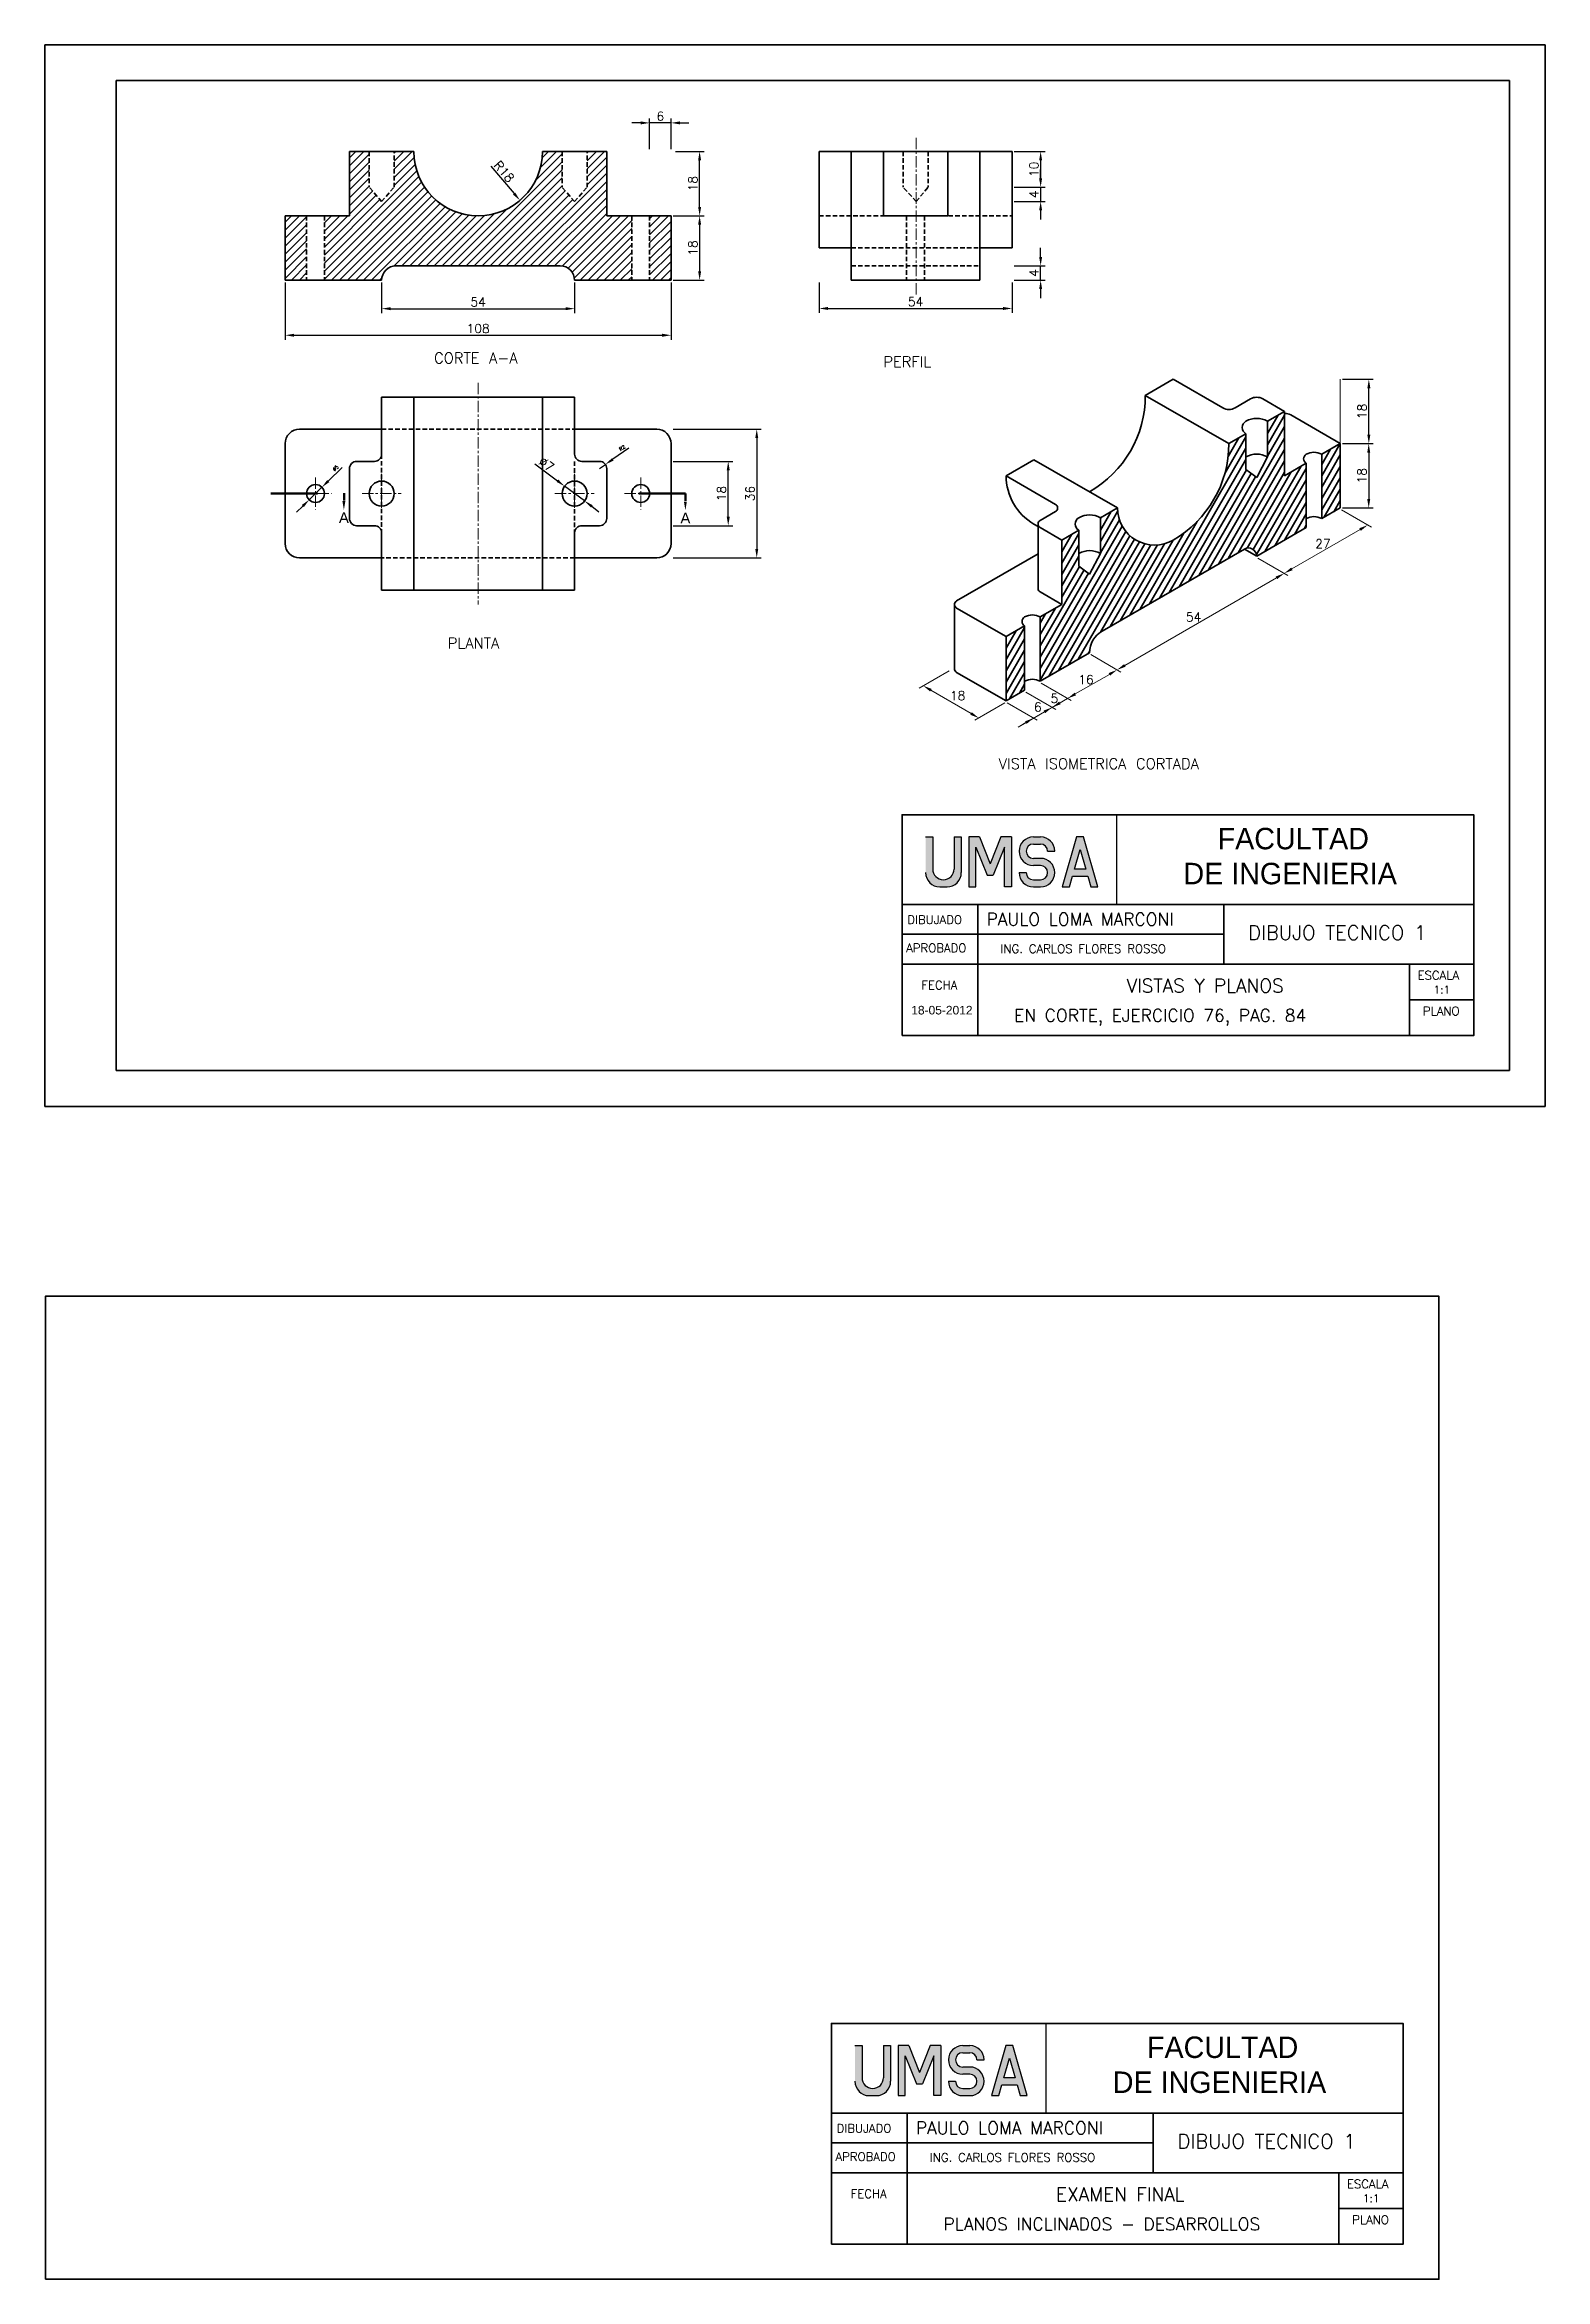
# Model space of a CAD drawing. Header units: millimetres. Extents: x -610 to 6844, y -355 to 774.
# Drawn here: x 3026 to 3446, y -324 to 301 of the extents above; entities that cross this region are included whole.
import ezdxf

# ---------------------------------------------------------------- set-up
doc = ezdxf.new("R2010")
doc.units = ezdxf.units.MM
doc.header["$LTSCALE"] = 0.1
doc.linetypes.add('CENTER', pattern=[50.8, 31.75, -6.35, 6.35, -6.35])
doc.linetypes.add('DASHED', pattern=[19.05, 12.7, -6.35])
for name, color, linetype, lineweight in [('A2', 2, 'Continuous', 30), ('COTAS', 2, 'Continuous', 9), ('COTAS @ 1', 2, 'Continuous', 9), ('EJES', 1, 'CENTER', 20), ('L2', 4, 'Continuous', 35), ('L3', 210, 'Continuous', 50), ('MARGEN', 5, 'Continuous', 35), ('SEG', 3, 'DASHED', 35), ('T1', 2, 'Continuous', 25), ('TEXT1', 2, 'Continuous', 20), ('TEXT2', 4, 'Continuous', 30)]:
    doc.layers.add(name, color=color, linetype=linetype, lineweight=lineweight)
doc.styles.add('ARIA', font='ARIALUNI.TTF')
doc.styles.add('SIMPLEX', font='simplex.shx')
doc.styles.get("Standard").update_dxf_attribs({"font": 'txt.shx', "height": 1})
doc.styles.add('TEXTO GRUESO', font='ARLRDBD.TTF')
doc.dimstyles.new('Anotativo', dxfattribs={"dimscale": 0, "dimtxt": 2.5, "dimasz": 2.5, "dimexe": 1.25, "dimexo": 0.625, "dimtad": 1, "dimtxsty": 'Standard', "dimcen": 2.5, "dimadec": 0, "dimazin": 0, "dimtfac": 1, "dimtmove": 0, "dimatfit": 3, "dimfxl": 0, "dimarcsym": 0})

msp = doc.modelspace()

# ---------------------------------------------------------------- texts
at = {"layer": 'A2', "style": 'SIMPLEX'}
for s, height, p in [('VISTAS Y PLANOS', 3.8, (3328.735, 35.519)), ('EN CORTE, EJERCICIO 76, PAG. 84', 3.5, (3297.259, 27.345)), ('EXAMEN FINAL', 3.8, (3308.958, -302.602)), ('PLANOS INCLINADOS - DESARROLLOS', 3.5, (3277.482, -310.776))]:
    msp.add_text(s, height=height, dxfattribs=at).set_placement(p)
at = {"layer": 'COTAS', "char_height": 2.5, "attachment_point": 5}
for s, insert in [('27', (3383.66, 161.03)), ('54', (3347.471, 140.548)), ('18', (3281.444, 118.545)), ('5', (3308.526, 117.769)), ('16', (3317.373, 123.025)), ('6', (3303.884, 115.362))]:
    msp.add_mtext(s, dxfattribs=dict(at, insert=insert))
at = {"layer": 'L2', "linetype": 'ByBlock', "char_height": 3, "attachment_point": 1}
for s, insert, width in [('CORTE A-A', (3134.911, 214.488), 29.1388), ('PERFIL', (3260.67, 213.444), 51.08286), ('PLANTA', (3138.759, 134.716), 51.08286), ('VISTA ISOMETRICA CORTADA', (3292.966, 100.988), 72.6072)]:
    msp.add_mtext(s, dxfattribs=dict(at, insert=insert, width=width))
at = {"layer": 'L2', "insert": (3268.467, 31.753), "char_height": 2.4, "width": 11.65285, "attachment_point": 1, "style": 'ARIA'}
msp.add_mtext('18-05-2012', dxfattribs=at)
at = {"layer": 'L3', "style": 'ARIA'}
for p in [(3108.275, 166.827), (3203.851, 166.723)]:
    msp.add_text('A', height=3, dxfattribs=at).set_placement(p)
at = {"layer": 'T1', "char_height": 3.5, "attachment_point": 1, "style": 'SIMPLEX'}
for insert in [(3287.131, 57.75), (3267.354, -280.371)]:
    msp.add_mtext_dynamic_manual_height_columns(' PAULO LOMA MARCONI', width=68.80213, gutter_width=17.5, heights=[0], dxfattribs=dict(at, insert=insert))
at = {"layer": 'TEXT1', "style": 'SIMPLEX'}
for s, height, p in [('DIBUJADO', 2.4, (3267.348, 54.667)), ('APROBADO', 2.4, (3267.034, 46.759)), ('ING. CARLOS FLORES ROSSO', 2.4, (3293.441, 46.534)), ('FECHA', 2.4, (3271.274, 36.37)), ('ESCALA', 2.4, (3410.163, 39.115)), ('PLANO', 2.4, (3411.636, 29.103)), ('1:1', 2.2, (3414.603, 35.197)), ('DIBUJADO', 2.4, (3247.571, -283.453)), ('APROBADO', 2.4, (3247.257, -291.362)), ('ING. CARLOS FLORES ROSSO', 2.4, (3273.664, -291.587)), ('FECHA', 2.4, (3251.497, -301.751)), ('ESCALA', 2.4, (3390.386, -299.006)), ('1:1', 2.2, (3394.826, -302.924)), ('PLANO', 2.4, (3391.859, -309.017))]:
    msp.add_text(s, height=height, dxfattribs=at).set_placement(p)
at = {"layer": 'TEXT2'}
for s, height, style, p in [('FACULTAD', 6, 'TEXTO GRUESO', (3354.215, 75.556)), ('DE INGENIERIA', 6, 'TEXTO GRUESO', (3344.645, 65.774)), ('DIBUJO TECNICO 1', 4, 'SIMPLEX', (3362.745, 50.255)), ('FACULTAD', 6, 'TEXTO GRUESO', (3334.438, -262.565)), ('DE INGENIERIA', 6, 'TEXTO GRUESO', (3324.868, -272.347)), ('DIBUJO TECNICO 1', 4, 'SIMPLEX', (3342.968, -287.866))]:
    msp.add_text(s, height=height, dxfattribs=dict(at, style=style)).set_placement(p)

# ---------------------------------------------------------------- blocks, each defined once
blk = doc.blocks.new('*D21')
at = {"layer": 'COTAS', "color": 0, "lineweight": -2, "transparency": 16777216}
for p, q in [((3120.24, 234.14), (3120.24, 225.54)), ((3174.24, 234.14), (3174.24, 225.54)), ((3122.74, 226.79), (3171.74, 226.79))]:
    blk.add_line(p, q, dxfattribs=at)
at = {"layer": 'COTAS', "color": 0, "transparency": 16777216}
for points in [[(3122.74, 227.21), (3122.74, 226.37), (3120.24, 226.79)], [(3171.74, 227.21), (3171.74, 226.37), (3174.24, 226.79)]]:
    blk.add_solid(points, dxfattribs=at)
at = {"layer": 'Defpoints', "color": 0, "transparency": 16777216}
for p in [(3120.24, 234.77), (3174.24, 234.77), (3174.24, 226.79)]:
    blk.add_point(p, dxfattribs=at)
at = {"layer": 'COTAS', "color": 0, "transparency": 16777216, "insert": (3147.24, 228.67), "char_height": 2.5, "attachment_point": 5}
blk.add_mtext('54', dxfattribs=at)
blk = doc.blocks.new('*D22')
at = {"layer": 'COTAS', "color": 0, "lineweight": -2, "transparency": 16777216}
for p, q in [((3093.24, 234.14), (3093.24, 218.11)), ((3201.24, 234.14), (3201.24, 218.11)), ((3095.74, 219.36), (3198.74, 219.36))]:
    blk.add_line(p, q, dxfattribs=at)
at = {"layer": 'COTAS', "color": 0, "transparency": 16777216}
for points in [[(3095.74, 219.78), (3095.74, 218.94), (3093.24, 219.36)], [(3198.74, 219.78), (3198.74, 218.94), (3201.24, 219.36)]]:
    blk.add_solid(points, dxfattribs=at)
at = {"layer": 'Defpoints', "color": 0, "transparency": 16777216}
for p in [(3093.24, 234.77), (3201.24, 234.77), (3201.24, 219.36)]:
    blk.add_point(p, dxfattribs=at)
at = {"layer": 'COTAS', "color": 0, "transparency": 16777216, "insert": (3147.24, 221.24), "char_height": 2.5, "attachment_point": 5}
blk.add_mtext('108', dxfattribs=at)
blk = doc.blocks.new('*D23')
at = {"layer": 'COTAS', "color": 0, "lineweight": -2, "transparency": 16777216}
for p, q in [((3201.86, 252.77), (3210.48, 252.77)), ((3209.23, 250.27), (3209.23, 237.27)), ((3201.86, 234.77), (3210.48, 234.77))]:
    blk.add_line(p, q, dxfattribs=at)
at = {"layer": 'COTAS', "color": 0, "transparency": 16777216}
for points in [[(3208.81, 250.27), (3209.65, 250.27), (3209.23, 252.77)], [(3208.81, 237.27), (3209.65, 237.27), (3209.23, 234.77)]]:
    blk.add_solid(points, dxfattribs=at)
at = {"layer": 'Defpoints', "color": 0, "transparency": 16777216}
for p in [(3201.24, 252.77), (3201.24, 234.77), (3209.23, 234.77)]:
    blk.add_point(p, dxfattribs=at)
at = {"layer": 'COTAS', "color": 0, "transparency": 16777216, "insert": (3207.35, 243.77), "char_height": 2.5, "attachment_point": 5, "rotation": 90}
blk.add_mtext('18', dxfattribs=at)
blk = doc.blocks.new('*D24')
at = {"layer": 'COTAS', "color": 0, "lineweight": -2, "transparency": 16777216}
for p, q in [((3202.49, 270.77), (3210.48, 270.77)), ((3209.23, 255.27), (3209.23, 268.27)), ((3201.86, 252.77), (3210.48, 252.77))]:
    blk.add_line(p, q, dxfattribs=at)
at = {"layer": 'COTAS', "color": 0, "transparency": 16777216}
for points in [[(3208.81, 268.27), (3209.65, 268.27), (3209.23, 270.77)], [(3208.81, 255.27), (3209.65, 255.27), (3209.23, 252.77)]]:
    blk.add_solid(points, dxfattribs=at)
at = {"layer": 'Defpoints', "color": 0, "transparency": 16777216}
for p in [(3201.86, 270.77), (3209.23, 270.77), (3201.24, 252.77)]:
    blk.add_point(p, dxfattribs=at)
at = {"layer": 'COTAS', "color": 0, "transparency": 16777216, "insert": (3207.35, 261.77), "char_height": 2.5, "attachment_point": 5, "rotation": 90}
blk.add_mtext('18', dxfattribs=at)
blk = doc.blocks.new('*D25')
at = {"layer": 'COTAS', "color": 0, "lineweight": -2, "transparency": 16777216}
for p, q in [((3163.07, 183.38), (3169.42, 178.66)), ((3177.05, 172.99), (3171.43, 177.16)), ((3179.05, 171.5), (3181.06, 170))]:
    blk.add_line(p, q, dxfattribs=at)
at = {"layer": 'COTAS', "color": 0, "transparency": 16777216}
for points in [[(3169.67, 178.99), (3169.18, 178.32), (3171.43, 177.16)], [(3179.3, 171.83), (3178.8, 171.16), (3177.05, 172.99)]]:
    blk.add_solid(points, dxfattribs=at)
at = {"layer": 'Defpoints', "color": 0, "transparency": 16777216}
for p in [(3171.43, 177.16), (3177.05, 172.99)]:
    blk.add_point(p, dxfattribs=at)
at = {"layer": 'COTAS', "color": 0, "transparency": 16777216, "insert": (3166.36, 183.27), "char_height": 2.5, "attachment_point": 5, "rotation": 323.36392}
blk.add_mtext('∅7', dxfattribs=at)
blk = doc.blocks.new('*D63')
at = {"layer": 'COTAS', "color": 0, "lineweight": -2, "transparency": 16777216}
for p, q in [((3109.17, 182.37), (3105.31, 178.58)), ((3099.95, 173.32), (3103.52, 176.83)), ((3098.17, 171.57), (3096.39, 169.82))]:
    blk.add_line(p, q, dxfattribs=at)
at = {"layer": 'COTAS', "color": 0, "transparency": 16777216}
for points in [[(3105.01, 178.88), (3105.6, 178.28), (3103.52, 176.83)], [(3097.88, 171.87), (3098.46, 171.28), (3099.95, 173.32)]]:
    blk.add_solid(points, dxfattribs=at)
at = {"layer": 'Defpoints', "color": 0, "transparency": 16777216}
for p in [(3103.52, 176.83), (3099.95, 173.32)]:
    blk.add_point(p, dxfattribs=at)
at = {"layer": 'COTAS', "color": 0, "transparency": 16777216, "insert": (3107.34, 182.16), "char_height": 1, "attachment_point": 5, "rotation": 44.47431}
blk.add_mtext('∅5', dxfattribs=at)
blk = doc.blocks.new('*D26')
at = {"layer": 'COTAS', "color": 0, "lineweight": -2, "transparency": 16777216}
for p, q in [((3201.86, 184.08), (3218.49, 184.08)), ((3217.24, 168.58), (3217.24, 181.58)), ((3201.86, 166.08), (3218.49, 166.08))]:
    blk.add_line(p, q, dxfattribs=at)
at = {"layer": 'COTAS', "color": 0, "transparency": 16777216}
for points in [[(3216.82, 181.58), (3217.66, 181.58), (3217.24, 184.08)], [(3216.82, 168.58), (3217.66, 168.58), (3217.24, 166.08)]]:
    blk.add_solid(points, dxfattribs=at)
at = {"layer": 'Defpoints', "color": 0, "transparency": 16777216}
for p in [(3201.24, 184.08), (3217.24, 184.08), (3201.24, 166.08)]:
    blk.add_point(p, dxfattribs=at)
at = {"layer": 'COTAS', "color": 0, "transparency": 16777216, "insert": (3215.36, 175.08), "char_height": 2.5, "attachment_point": 5, "rotation": 90}
blk.add_mtext('18', dxfattribs=at)
blk = doc.blocks.new('*D27')
at = {"layer": 'COTAS', "color": 0, "lineweight": -2, "transparency": 16777216}
blk.add_line((3150.79, 266.62), (3157.31, 258.99), dxfattribs=at)
at = {"layer": 'COTAS', "color": 0, "transparency": 16777216}
blk.add_solid([(3157.63, 259.26), (3157, 258.72), (3158.94, 257.09)], dxfattribs=at)
at = {"layer": 'Defpoints', "color": 0, "transparency": 16777216}
for p in [(3147.24, 270.77), (3158.94, 257.09)]:
    blk.add_point(p, dxfattribs=at)
at = {"layer": 'COTAS', "color": 0, "transparency": 16777216, "insert": (3154.51, 265.15), "char_height": 2.5, "attachment_point": 5, "rotation": 310.54372}
blk.add_mtext('R18', dxfattribs=at)
blk = doc.blocks.new('*D28')
at = {"layer": 'COTAS', "color": 0, "lineweight": -2, "transparency": 16777216}
for p, q in [((3297.3, 238.77), (3305.92, 238.77)), ((3304.67, 241.27), (3304.67, 243.77)), ((3304.67, 234.77), (3304.67, 238.77)), ((3297.3, 234.77), (3305.92, 234.77)), ((3304.67, 232.27), (3304.67, 229.77))]:
    blk.add_line(p, q, dxfattribs=at)
at = {"layer": 'COTAS', "color": 0, "transparency": 16777216}
for points in [[(3304.25, 241.27), (3305.09, 241.27), (3304.67, 238.77)], [(3304.25, 232.27), (3305.09, 232.27), (3304.67, 234.77)]]:
    blk.add_solid(points, dxfattribs=at)
at = {"layer": 'Defpoints', "color": 0, "transparency": 16777216}
for p in [(3296.67, 238.77), (3304.67, 238.77), (3296.67, 234.77)]:
    blk.add_point(p, dxfattribs=at)
at = {"layer": 'COTAS', "color": 0, "transparency": 16777216, "insert": (3302.79, 236.77), "char_height": 2.5, "attachment_point": 5, "rotation": 90}
blk.add_mtext('4', dxfattribs=at)
blk = doc.blocks.new('*D29')
at = {"layer": 'COTAS', "color": 0, "lineweight": -2, "transparency": 16777216}
for p, q in [((3201.86, 193.08), (3226.47, 193.08)), ((3225.22, 190.58), (3225.22, 159.58)), ((3201.86, 157.08), (3226.47, 157.08))]:
    blk.add_line(p, q, dxfattribs=at)
at = {"layer": 'COTAS', "color": 0, "transparency": 16777216}
for points in [[(3224.81, 190.58), (3225.64, 190.58), (3225.22, 193.08)], [(3224.81, 159.58), (3225.64, 159.58), (3225.22, 157.08)]]:
    blk.add_solid(points, dxfattribs=at)
at = {"layer": 'Defpoints', "color": 0, "transparency": 16777216}
for p in [(3201.24, 193.08), (3201.24, 157.08), (3225.22, 157.08)]:
    blk.add_point(p, dxfattribs=at)
at = {"layer": 'COTAS', "color": 0, "transparency": 16777216, "insert": (3223.35, 175.08), "char_height": 2.5, "attachment_point": 5, "rotation": 90}
blk.add_mtext('36', dxfattribs=at)
blk = doc.blocks.new('*D30')
at = {"layer": 'COTAS', "color": 0, "lineweight": -2, "transparency": 16777216}
for p, q in [((3242.67, 234.14), (3242.67, 225.6)), ((3296.67, 234.14), (3296.67, 225.6)), ((3245.17, 226.85), (3294.17, 226.85))]:
    blk.add_line(p, q, dxfattribs=at)
at = {"layer": 'COTAS', "color": 0, "transparency": 16777216}
for points in [[(3245.17, 227.27), (3245.17, 226.43), (3242.67, 226.85)], [(3294.17, 227.27), (3294.17, 226.43), (3296.67, 226.85)]]:
    blk.add_solid(points, dxfattribs=at)
at = {"layer": 'Defpoints', "color": 0, "transparency": 16777216}
for p in [(3242.67, 234.77), (3296.67, 234.77), (3296.67, 226.85)]:
    blk.add_point(p, dxfattribs=at)
at = {"layer": 'COTAS', "color": 0, "transparency": 16777216, "insert": (3269.67, 228.73), "char_height": 2.5, "attachment_point": 5}
blk.add_mtext('54', dxfattribs=at)
blk = doc.blocks.new('*D31')
at = {"layer": 'COTAS', "color": 0, "lineweight": -2, "transparency": 16777216}
for p, q in [((3297.3, 270.77), (3305.92, 270.77)), ((3304.67, 268.27), (3304.67, 263.27)), ((3297.3, 260.77), (3305.92, 260.77))]:
    blk.add_line(p, q, dxfattribs=at)
at = {"layer": 'COTAS', "color": 0, "transparency": 16777216}
for points in [[(3304.26, 268.27), (3305.09, 268.27), (3304.67, 270.77)], [(3304.26, 263.27), (3305.09, 263.27), (3304.67, 260.77)]]:
    blk.add_solid(points, dxfattribs=at)
at = {"layer": 'Defpoints', "color": 0, "transparency": 16777216}
for p in [(3296.67, 270.77), (3296.67, 260.77), (3304.67, 260.77)]:
    blk.add_point(p, dxfattribs=at)
at = {"layer": 'COTAS', "color": 0, "transparency": 16777216, "insert": (3302.8, 265.77), "char_height": 2.5, "attachment_point": 5, "rotation": 90}
blk.add_mtext('10', dxfattribs=at)
blk = doc.blocks.new('*D32')
at = {"layer": 'COTAS', "color": 0, "lineweight": -2, "transparency": 16777216}
for p, q in [((3304.67, 263.27), (3304.67, 265.77)), ((3297.3, 260.77), (3305.92, 260.77)), ((3297.3, 256.77), (3305.92, 256.77)), ((3304.67, 260.77), (3304.67, 256.77)), ((3304.67, 254.27), (3304.67, 251.77))]:
    blk.add_line(p, q, dxfattribs=at)
at = {"layer": 'COTAS', "color": 0, "transparency": 16777216}
for points in [[(3304.25, 263.27), (3305.09, 263.27), (3304.67, 260.77)], [(3304.25, 254.27), (3305.09, 254.27), (3304.67, 256.77)]]:
    blk.add_solid(points, dxfattribs=at)
at = {"layer": 'Defpoints', "color": 0, "transparency": 16777216}
for p in [(3296.67, 260.77), (3296.67, 256.77), (3304.67, 256.77)]:
    blk.add_point(p, dxfattribs=at)
at = {"layer": 'COTAS', "color": 0, "transparency": 16777216, "insert": (3302.8, 258.77), "char_height": 2.5, "attachment_point": 5, "rotation": 90}
blk.add_mtext('4', dxfattribs=at)
blk = doc.blocks.new('*D33')
at = {"layer": 'COTAS', "color": 0, "lineweight": -2, "transparency": 16777216}
for p, q in [((3192.74, 278.76), (3190.24, 278.76)), ((3195.24, 271.39), (3195.24, 280.01)), ((3201.24, 278.76), (3195.24, 278.76)), ((3201.24, 271.39), (3201.24, 280.01)), ((3203.74, 278.76), (3206.24, 278.76))]:
    blk.add_line(p, q, dxfattribs=at)
at = {"layer": 'COTAS', "color": 0, "transparency": 16777216}
for points in [[(3192.74, 279.18), (3192.74, 278.35), (3195.24, 278.76)], [(3203.74, 279.18), (3203.74, 278.35), (3201.24, 278.76)]]:
    blk.add_solid(points, dxfattribs=at)
at = {"layer": 'Defpoints', "color": 0, "transparency": 16777216}
for p in [(3195.24, 278.76), (3195.24, 270.77), (3201.24, 270.77)]:
    blk.add_point(p, dxfattribs=at)
at = {"layer": 'COTAS', "color": 0, "transparency": 16777216, "insert": (3198.24, 280.64), "char_height": 2.5, "attachment_point": 5}
blk.add_mtext('6', dxfattribs=at)
blk = doc.blocks.new('*D77')
at = {"layer": 'COTAS', "color": 0, "lineweight": -2, "transparency": 16777216}
for p, q in [((3189.38, 187.74), (3184.93, 184.65)), ((3181.24, 182.08), (3182.88, 183.22))]:
    blk.add_line(p, q, dxfattribs=at)
at = {"layer": 'COTAS', "color": 0, "transparency": 16777216}
blk.add_solid([(3184.69, 184.99), (3185.17, 184.31), (3182.88, 183.22)], dxfattribs=at)
at = {"layer": 'Defpoints', "color": 0, "transparency": 16777216}
for p in [(3181.24, 182.08), (3182.88, 183.22)]:
    blk.add_point(p, dxfattribs=at)
at = {"layer": 'COTAS', "color": 0, "transparency": 16777216, "insert": (3187.54, 187.83), "char_height": 1, "attachment_point": 5, "rotation": 34.85294}
blk.add_mtext('R2', dxfattribs=at)
blk = doc.blocks.new('*D34')
at = {"layer": 'COTAS', "color": 0, "lineweight": -2, "transparency": 16777216}
for p, q in [((3389.16, 189.05), (3397.75, 189.05)), ((3396.5, 186.55), (3396.5, 173.55)), ((3389.16, 171.05), (3397.75, 171.05))]:
    blk.add_line(p, q, dxfattribs=at)
at = {"layer": 'COTAS', "color": 0, "transparency": 16777216}
for points in [[(3396.08, 186.55), (3396.91, 186.55), (3396.5, 189.05)], [(3396.08, 173.55), (3396.91, 173.55), (3396.5, 171.05)]]:
    blk.add_solid(points, dxfattribs=at)
at = {"layer": 'Defpoints', "color": 0, "transparency": 16777216}
for p in [(3388.53, 189.05), (3388.53, 171.05), (3396.5, 171.05)]:
    blk.add_point(p, dxfattribs=at)
at = {"layer": 'COTAS', "color": 0, "transparency": 16777216, "insert": (3394.62, 180.05), "char_height": 2.5, "attachment_point": 5, "rotation": 90}
blk.add_mtext('18', dxfattribs=at)
blk = doc.blocks.new('*D35')
at = {"layer": 'COTAS', "color": 0, "lineweight": -2, "transparency": 16777216}
for p, q in [((3389.16, 207.05), (3397.78, 207.05)), ((3396.53, 191.55), (3396.53, 204.55)), ((3389.16, 189.05), (3397.78, 189.05))]:
    blk.add_line(p, q, dxfattribs=at)
at = {"layer": 'COTAS', "color": 0, "transparency": 16777216}
for points in [[(3396.11, 204.55), (3396.95, 204.55), (3396.53, 207.05)], [(3396.11, 191.55), (3396.95, 191.55), (3396.53, 189.05)]]:
    blk.add_solid(points, dxfattribs=at)
at = {"layer": 'Defpoints', "color": 0, "transparency": 16777216}
for p in [(3388.53, 207.05), (3396.53, 207.05), (3388.53, 189.05)]:
    blk.add_point(p, dxfattribs=at)
at = {"layer": 'COTAS', "color": 0, "transparency": 16777216, "insert": (3394.65, 198.05), "char_height": 2.5, "attachment_point": 5, "rotation": 90}
blk.add_mtext('18', dxfattribs=at)

# ---------------------------------------------------------------- dimensions: what is measured, and where the dimension line sits
at = {"layer": 'COTAS @ 1'}
for base, p1, p2, picture, middle in [((3195.239, 278.764), (3201.239, 270.766), (3195.239, 270.766), '*D33', (3198.239, 280.639)), ((3201.239, 219.361), (3093.239, 234.766), (3201.239, 234.766), '*D22', (3147.239, 221.236)), ((3174.239, 226.79), (3120.239, 234.766), (3174.239, 234.766), '*D21', (3147.239, 228.665)), ((3296.673, 226.851), (3242.673, 234.766), (3296.673, 234.766), '*D30', (3269.673, 228.726))]:
    dim = msp.add_linear_dim(base=base, p1=p1, p2=p2, dimstyle='Anotativo', override={"dimscale": 1, "dimtix": 0, "dimtofl": 1, "dimtmove": 0, "dimatfit": 3}, dxfattribs=at)
    dim.commit()
    dim.dimension.update_dxf_attribs({"geometry": picture, "text_midpoint": middle})
dim = msp.add_radius_dim(center=(3147.239, 270.766), mpoint=(3158.939, 257.088), dimstyle='Anotativo', override={"dimscale": 1, "dimtix": 0, "dimtofl": 1, "dimtmove": 0, "dimatfit": 3}, dxfattribs=at)
dim.commit()
dim.dimension.update_dxf_attribs({"geometry": '*D27', "text_midpoint": (3153.089, 263.927), "dimtype": 132})
for base, p1, p2, override, picture, middle in [((3209.229, 270.766), (3201.239, 252.766), (3201.864, 270.766), {"dimscale": 1, "dimtix": 0, "dimtofl": 1, "dimtmove": 1, "dimatfit": 3}, '*D24', (3207.354, 261.766)), ((3304.672, 260.766), (3296.673, 270.766), (3296.673, 260.766), {"dimscale": 1, "dimtix": 0, "dimtofl": 1, "dimtmove": 0, "dimatfit": 3}, '*D31', (3302.797, 265.766)), ((3304.67, 256.766), (3296.673, 260.766), (3296.673, 256.766), {"dimscale": 1, "dimtix": 0, "dimtofl": 1, "dimtmove": 0, "dimatfit": 3}, '*D32', (3302.795, 258.766)), ((3209.229, 234.766), (3201.239, 252.766), (3201.239, 234.766), {"dimscale": 1, "dimtix": 0, "dimtofl": 1, "dimtmove": 0, "dimatfit": 3}, '*D23', (3207.354, 243.766)), ((3304.67, 238.766), (3296.673, 234.766), (3296.673, 238.766), {"dimscale": 1, "dimtix": 0, "dimtofl": 1, "dimtmove": 0, "dimatfit": 3}, '*D28', (3302.795, 236.766)), ((3396.529, 207.049), (3388.533, 189.049), (3388.533, 207.049), {"dimscale": 1, "dimtix": 0, "dimtofl": 1, "dimtmove": 0, "dimatfit": 3}, '*D35', (3394.654, 198.049)), ((3225.224, 157.076), (3201.239, 193.076), (3201.239, 157.076), {"dimscale": 1, "dimtix": 0, "dimtofl": 1, "dimtmove": 0, "dimatfit": 3}, '*D29', (3223.349, 175.076)), ((3396.495, 171.049), (3388.533, 189.049), (3388.533, 171.049), {"dimscale": 1, "dimtix": 0, "dimtofl": 1, "dimtmove": 0, "dimatfit": 3}, '*D34', (3394.62, 180.049))]:
    dim = msp.add_linear_dim(base=base, p1=p1, p2=p2, angle=90, dimstyle='Anotativo', override=override, dxfattribs=at)
    dim.commit()
    dim.dimension.update_dxf_attribs({"geometry": picture, "text_midpoint": middle})
dim = msp.add_radius_dim(center=(3181.239, 182.076), mpoint=(3182.88, 183.219), dimstyle='Anotativo', override={"dimscale": 1, "dimtix": 0, "dimtofl": 1, "dimtmove": 0, "dimatfit": 3}, dxfattribs=at)
dim.commit()
dim.dimension.update_dxf_attribs({"geometry": '*D77', "text_midpoint": (3187.537, 187.833)})
for p1, p2, picture, middle in [((3099.955, 173.325), (3103.522, 176.828), '*D63', (3107.343, 182.155)), ((3177.047, 172.988), (3171.43, 177.165), '*D25', (3166.363, 183.269))]:
    dim = msp.add_diameter_dim_2p(p1=p1, p2=p2, dimstyle='Anotativo', override={"dimscale": 1, "dimtix": 0, "dimtofl": 1, "dimtmove": 0, "dimatfit": 3}, dxfattribs=at)
    dim.commit()
    dim.dimension.update_dxf_attribs({"geometry": picture, "text_midpoint": middle})
dim = msp.add_linear_dim(base=(3217.239, 184.076), p1=(3201.239, 166.076), p2=(3201.239, 184.076), angle=90, dimstyle='Anotativo', override={"dimscale": 1, "dimtix": 0, "dimtofl": 1, "dimtmove": 0, "dimatfit": 3}, dxfattribs=at)
dim.commit()
dim.dimension.update_dxf_attribs({"geometry": '*D26', "text_midpoint": (3217.239, 175.076), "dimtype": 128})

# ---------------------------------------------------------------- hatches: boundary and pattern name
at = {"layer": 'L2'}
h = msp.add_hatch(dxfattribs=at)
h.set_pattern_fill('ANSI31', color=256, scale=0.5, style=0)
h.paths.add_polyline_path([(3190.239, 252.766), (3183.239, 252.766), (3183.239, 270.766), (3177.739, 270.766), (3177.739, 260.766), (3174.239, 256.766), (3170.739, 260.766), (3170.739, 270.766), (3165.239, 270.766, -1), (3129.239, 270.766), (3123.739, 270.766), (3123.739, 260.766), (3120.239, 256.766), (3116.739, 260.766), (3116.739, 270.766), (3111.239, 270.766), (3111.239, 252.766), (3104.239, 252.766), (3104.239, 234.766), (3120.239, 234.766, -0.4142136), (3124.239, 238.766), (3170.239, 238.766, -0.4142136), (3174.239, 234.766), (3190.239, 234.766)])
h.paths.add_polyline_path([(3201.239, 252.766), (3195.239, 252.766), (3195.239, 234.766), (3201.239, 234.766)])
h.paths.add_polyline_path([(3099.239, 252.766), (3093.239, 252.766), (3093.239, 234.766), (3099.239, 234.766)])
h = msp.add_hatch(dxfattribs=at)
h.set_pattern_fill('ANSI31', color=256, scale=0.5, angle=15, style=0)
h.paths.add_polyline_path([(3361.687, 159.549, -0.5773503), (3365.151, 157.549), (3379.007, 165.549), (3379.007, 183.549), (3372.945, 180.049), (3372.945, 198.049), (3368.182, 195.299), (3368.182, 185.299), (3365.151, 179.549), (3362.12, 181.799), (3362.12, 191.799), (3357.356, 189.049, -0.2679492), (3341.768, 162.049, -0.5773503), (3326.18, 171.049), (3321.416, 168.299), (3321.416, 158.299), (3318.385, 152.549), (3315.354, 154.799), (3315.354, 164.799), (3310.591, 162.049), (3310.591, 144.049), (3304.529, 140.549), (3304.529, 122.549), (3318.385, 130.549, -0.2679492), (3321.849, 136.549)])
h.paths.add_polyline_path([(3388.533, 189.049), (3383.337, 186.049), (3383.337, 168.049), (3388.533, 171.049)])
h.paths.add_polyline_path([(3300.199, 138.049), (3295.003, 135.049), (3295.003, 117.049), (3300.199, 120.049)])
at = {"layer": 'TEXT2'}
h = msp.add_hatch(color=256, dxfattribs=at)
edge = h.paths.add_edge_path()
edge.add_arc((3277.47, 70.022), 3, 180, 360)
edge.add_line((3280.47, 70.022), (3280.47, 79.022))
edge.add_line((3280.47, 79.022), (3282.47, 79.022))
edge.add_line((3282.47, 79.022), (3282.47, 69.022))
edge.add_arc((3278.47, 69.022), 4, 270, 360, ccw=False)
edge.add_line((3278.47, 65.022), (3276.47, 65.022))
edge.add_arc((3276.47, 69.022), 4, 180, 270, ccw=False)
edge.add_line((3272.47, 69.022), (3272.47, 79.022))
edge.add_line((3272.47, 79.022), (3274.47, 79.022))
edge.add_line((3274.47, 79.022), (3274.47, 70.022))
for points in [[(3289.694, 68.28), (3291.408, 68.28), (3294.551, 76.137), (3294.551, 65.022), (3296.551, 65.022), (3296.551, 79.022), (3293.551, 79.022), (3290.551, 71.522), (3287.551, 79.022), (3284.551, 79.022), (3284.551, 65.022), (3286.551, 65.022), (3286.551, 76.137)], [(3269.917, -269.841), (3271.631, -269.841), (3274.774, -261.983), (3274.774, -273.098), (3276.774, -273.098), (3276.774, -259.098), (3273.774, -259.098), (3270.774, -266.598), (3267.774, -259.098), (3264.774, -259.098), (3264.774, -273.098), (3266.774, -273.098), (3266.774, -261.983)]]:
    msp.add_hatch(color=256, dxfattribs=at).paths.add_polyline_path(points)
h = msp.add_hatch(color=256, dxfattribs=at)
edge = h.paths.add_edge_path()
edge.add_line((3302.633, 79.022), (3304.633, 79.022))
edge.add_arc((3304.633, 75.022), 4, 0, 90, ccw=False)
edge.add_line((3308.633, 75.022), (3306.633, 75.022))
edge.add_arc((3304.633, 75.022), 2, 0, 90)
edge.add_line((3304.633, 77.022), (3302.633, 77.022))
edge.add_arc((3302.633, 75.022), 2, 90, 270)
edge.add_line((3302.633, 73.022), (3304.633, 73.022))
edge.add_arc((3304.633, 69.022), 4, -90, 90, ccw=False)
edge.add_line((3304.633, 65.022), (3302.633, 65.022))
edge.add_arc((3302.633, 69.022), 4, 180, 270, ccw=False)
edge.add_line((3298.633, 69.022), (3300.633, 69.022))
edge.add_arc((3302.633, 69.022), 2, 180, 270)
edge.add_line((3302.633, 67.022), (3304.633, 67.022))
edge.add_arc((3304.633, 69.022), 2, 270, 450)
edge.add_line((3304.633, 71.022), (3302.633, 71.022))
edge.add_arc((3302.633, 75.022), 4, 90, 270, ccw=False)
h = msp.add_hatch(color=256, dxfattribs=at)
h.paths.add_polyline_path([(3317.285, 70.022), (3314.143, 70.022), (3315.714, 75.522)], flags=16)
h.paths.add_polyline_path([(3313.571, 68.022), (3317.857, 68.022), (3318.714, 65.022), (3320.714, 65.022), (3316.714, 79.022), (3314.714, 79.022), (3310.714, 65.022), (3312.714, 65.022)])
h = msp.add_hatch(color=256, dxfattribs=at)
edge = h.paths.add_edge_path()
edge.add_arc((3257.693, -268.098), 3, 180, 360)
edge.add_line((3260.693, -268.098), (3260.693, -259.098))
edge.add_line((3260.693, -259.098), (3262.693, -259.098))
edge.add_line((3262.693, -259.098), (3262.693, -269.098))
edge.add_arc((3258.693, -269.098), 4, 270, 360, ccw=False)
edge.add_line((3258.693, -273.098), (3256.693, -273.098))
edge.add_arc((3256.693, -269.098), 4, 180, 270, ccw=False)
edge.add_line((3252.693, -269.098), (3252.693, -259.098))
edge.add_line((3252.693, -259.098), (3254.693, -259.098))
edge.add_line((3254.693, -259.098), (3254.693, -268.098))
h = msp.add_hatch(color=256, dxfattribs=at)
edge = h.paths.add_edge_path()
edge.add_line((3282.856, -259.098), (3284.856, -259.098))
edge.add_arc((3284.856, -263.098), 4, 0, 90, ccw=False)
edge.add_line((3288.856, -263.098), (3286.856, -263.098))
edge.add_arc((3284.856, -263.098), 2, 0, 90)
edge.add_line((3284.856, -261.098), (3282.856, -261.098))
edge.add_arc((3282.856, -263.098), 2, 90, 270)
edge.add_line((3282.856, -265.098), (3284.856, -265.098))
edge.add_arc((3284.856, -269.098), 4, -90, 90, ccw=False)
edge.add_line((3284.856, -273.098), (3282.856, -273.098))
edge.add_arc((3282.856, -269.098), 4, 180, 270, ccw=False)
edge.add_line((3278.856, -269.098), (3280.856, -269.098))
edge.add_arc((3282.856, -269.098), 2, 180, 270)
edge.add_line((3282.856, -271.098), (3284.856, -271.098))
edge.add_arc((3284.856, -269.098), 2, 270, 450)
edge.add_line((3284.856, -267.098), (3282.856, -267.098))
edge.add_arc((3282.856, -263.098), 4, 90, 270, ccw=False)
h = msp.add_hatch(color=256, dxfattribs=at)
h.paths.add_polyline_path([(3297.508, -268.098), (3294.366, -268.098), (3295.937, -262.598)], flags=16)
h.paths.add_polyline_path([(3293.794, -270.098), (3298.08, -270.098), (3298.937, -273.098), (3300.937, -273.098), (3296.937, -259.098), (3294.937, -259.098), (3290.937, -273.098), (3292.937, -273.098)])

# ---------------------------------------------------------------- linework, layer by layer
at = {"layer": 'COTAS'}
for p, q in [((3388.533, 189.049), (3388.533, 207.049)), ((3388.846, 170.508), (3397.26, 165.65)), ((3375.003, 154), (3394.056, 165)), ((3365.463, 157.008), (3373.877, 152.15)), ((3328.238, 127), (3370.673, 151.5)), ((3279.102, 125.508), (3270.696, 120.655)), ((3318.698, 130.008), (3327.112, 125.15)), ((3285.202, 113.53), (3273.943, 120.03)), ((3300.511, 119.508), (3308.925, 114.65)), ((3304.841, 122.008), (3313.256, 117.15)), ((3314.381, 119), (3323.908, 124.5)), ((3294.69, 116.508), (3286.284, 111.655)), ((3295.315, 116.508), (3303.729, 111.65)), ((3299.003, 110.121), (3304.199, 113.121)), ((3305.721, 114), (3303.556, 112.75)), ((3306.364, 114.371), (3308.529, 115.621)), ((3307.886, 115.25), (3312.216, 117.75)), ((3310.694, 116.871), (3312.859, 118.121)), ((3300.525, 111), (3298.36, 109.75))]:
    msp.add_line(p, q, dxfattribs=at)
for points in [[(3393.847, 165.361), (3394.264, 164.639), (3396.221, 166.25)], [(3370.465, 151.861), (3370.881, 151.139), (3372.838, 152.75)], [(3374.795, 154.361), (3375.212, 153.639), (3372.838, 152.75)], [(3323.699, 124.861), (3324.116, 124.139), (3326.073, 125.75)], [(3328.03, 127.361), (3328.446, 126.639), (3326.073, 125.75)], [(3274.174, 120.418), (3273.758, 119.696), (3271.801, 121.307)], [(3314.173, 119.361), (3314.59, 118.639), (3312.216, 117.75)], [(3285.41, 113.89), (3284.993, 113.169), (3287.367, 112.28)], [(3305.513, 114.361), (3305.93, 113.639), (3307.886, 115.25)], [(3309.843, 116.861), (3310.26, 116.139), (3307.886, 115.25)], [(3300.317, 111.361), (3300.733, 110.639), (3302.69, 112.25)]]:
    msp.add_solid(points, dxfattribs=at)
at = {"layer": 'EJES'}
for p, q in [((3269.88, 230.766), (3269.88, 274.766)), ((3147.239, 206.076), (3147.239, 144.076)), ((3097.239, 175.076), (3106.239, 175.076)), ((3101.739, 179.576), (3101.739, 170.576)), ((3114.739, 175.076), (3125.739, 175.076)), ((3120.239, 180.576), (3120.239, 169.576)), ((3168.739, 175.076), (3179.739, 175.076)), ((3174.239, 180.576), (3174.239, 169.576)), ((3188.239, 175.076), (3197.239, 175.076)), ((3192.739, 179.576), (3192.739, 170.576))]:
    msp.add_line(p, q, dxfattribs=at)
at = {"layer": 'L2'}
for p, q in [((3445.925, 300.639), (3025.925, 300.639)), ((3025.925, 300.639), (3025.925, 3.639)), ((3445.925, 3.639), (3445.925, 300.639)), ((3435.925, 290.639), (3045.925, 290.639)), ((3045.925, 290.639), (3045.925, 13.639)), ((3435.925, 13.639), (3435.925, 290.639)), ((3129.239, 270.766), (3111.239, 270.766)), ((3111.239, 270.766), (3111.239, 252.766)), ((3165.239, 270.766), (3183.239, 270.766)), ((3183.239, 270.766), (3183.239, 252.766)), ((3242.673, 243.766), (3242.673, 270.766)), ((3242.673, 270.766), (3296.673, 270.766)), ((3251.673, 270.766), (3251.673, 234.766)), ((3260.673, 270.766), (3260.673, 252.766)), ((3278.673, 270.766), (3278.673, 252.766)), ((3287.673, 270.766), (3287.673, 234.766)), ((3296.673, 270.766), (3296.673, 243.766)), ((3093.239, 234.766), (3093.239, 252.766)), ((3093.239, 252.766), (3099.239, 252.766)), ((3099.239, 252.766), (3104.239, 252.766)), ((3104.239, 252.766), (3111.239, 252.766)), ((3195.239, 252.766), (3183.239, 252.766)), ((3201.239, 252.766), (3195.239, 252.766)), ((3201.239, 234.766), (3201.239, 252.766)), ((3260.673, 252.766), (3278.673, 252.766)), ((3124.239, 238.766), (3170.239, 238.766)), ((3242.673, 243.766), (3251.673, 243.766)), ((3296.673, 243.766), (3287.673, 243.766)), ((3093.239, 234.766), (3120.239, 234.766)), ((3201.239, 234.766), (3174.239, 234.766)), ((3251.673, 234.766), (3287.673, 234.766)), ((3341.768, 207.049), (3333.974, 202.549)), ((3355.624, 199.049), (3341.768, 207.049)), ((3174.239, 202.076), (3120.239, 202.076)), ((3120.239, 202.076), (3120.239, 186.076)), ((3129.239, 202.076), (3129.239, 148.076)), ((3165.239, 202.076), (3165.239, 148.076)), ((3174.239, 202.076), (3174.239, 186.076)), ((3357.356, 189.049), (3333.974, 202.549)), ((3363.419, 201.549), (3359.088, 199.049)), ((3372.945, 198.049), (3366.883, 201.549)), ((3368.182, 195.299), (3372.945, 198.049)), ((3368.182, 195.299), (3368.182, 185.299)), ((3372.945, 198.049), (3372.945, 180.049)), ((3388.533, 189.049), (3374.677, 197.049)), ((3093.239, 189.076), (3093.239, 161.076)), ((3120.239, 193.076), (3097.239, 193.076)), ((3174.239, 193.076), (3197.239, 193.076)), ((3201.239, 175.076), (3201.239, 189.076)), ((3357.356, 189.049), (3362.12, 191.799)), ((3362.12, 191.799), (3362.12, 181.799)), ((3383.337, 186.049), (3388.533, 189.049)), ((3388.533, 171.049), (3388.533, 189.049)), ((3111.239, 175.076), (3111.239, 182.076)), ((3113.239, 184.076), (3118.239, 184.076)), ((3181.239, 184.076), (3176.239, 184.076)), ((3183.239, 175.076), (3183.239, 182.076)), ((3295.003, 180.049), (3302.797, 184.549)), ((3326.18, 171.049), (3302.797, 184.549)), ((3365.151, 179.549), (3362.12, 181.799)), ((3365.151, 179.549), (3368.182, 185.299)), ((3379.007, 183.549), (3372.945, 180.049)), ((3379.007, 183.549), (3379.007, 165.549)), ((3383.337, 168.049), (3383.337, 186.049)), ((3111.239, 175.076), (3111.239, 168.076)), ((3183.239, 175.076), (3183.239, 168.076)), ((3201.239, 161.076), (3201.239, 175.076)), ((3308.859, 172.049), (3295.003, 180.049)), ((3304.529, 167.549), (3308.859, 170.049)), ((3321.416, 168.299), (3326.18, 171.049)), ((3383.337, 168.049), (3388.533, 171.049)), ((3113.239, 166.076), (3118.239, 166.076)), ((3120.239, 148.076), (3120.239, 164.076)), ((3174.239, 148.076), (3174.239, 164.076)), ((3181.239, 166.076), (3176.239, 166.076)), ((3302.797, 166.549), (3303.952, 165.882)), ((3303.952, 148.549), (3303.952, 166.549)), ((3310.591, 162.049), (3304.529, 165.549)), ((3315.354, 164.799), (3310.591, 162.049)), ((3315.354, 164.799), (3315.354, 154.799)), ((3321.416, 168.299), (3321.416, 158.299)), ((3365.151, 157.549), (3379.007, 165.549)), ((3097.239, 157.076), (3120.239, 157.076)), ((3174.239, 157.076), (3197.239, 157.076)), ((3281.146, 145.049), (3303.952, 158.216)), ((3310.591, 162.049), (3310.591, 144.049)), ((3318.385, 152.549), (3321.416, 158.299)), ((3321.849, 136.549), (3361.687, 159.549)), ((3365.151, 157.549), (3361.687, 159.549)), ((3318.385, 152.549), (3315.354, 154.799)), ((3120.239, 148.076), (3174.239, 148.076)), ((3280.569, 126.049), (3280.569, 144.049)), ((3310.591, 144.049), (3304.529, 147.549)), ((3304.529, 140.549), (3310.591, 144.049)), ((3295.003, 135.049), (3281.146, 143.049)), ((3295.003, 135.049), (3300.199, 138.049)), ((3300.199, 138.049), (3300.199, 120.049)), ((3304.529, 140.549), (3304.529, 122.549)), ((3295.003, 135.049), (3295.003, 117.049)), ((3295.003, 117.049), (3281.146, 125.049)), ((3304.529, 122.549), (3318.385, 130.549)), ((3318.385, 130.549), (3318.385, 130.549)), ((3300.199, 120.049), (3295.003, 117.049)), ((3045.925, 13.639), (3435.925, 13.639)), ((3025.925, 3.639), (3445.925, 3.639))]:
    msp.add_line(p, q, dxfattribs=at)
for points in [[(3124.239, 238.766, 0.4142136), (3120.239, 234.766, 1)], [(3174.239, 234.766, 0.4142136), (3170.239, 238.766, 1)], [(3318.385, 175.549, 0.2679492), (3333.974, 202.549)], [(3366.883, 201.549, 0.2679492), (3363.419, 201.549, 3.2879906)], [(3355.624, 199.049, 0.2679492), (3359.088, 199.049, -0.5773503)], [(3368.182, 195.299, 0.2679492), (3362.12, 195.299, 0.5773503), (3362.12, 191.799, -0.4330834)], [(3374.677, 197.049, 0.1316525), (3372.945, 197.513, 0.1316525)], [(3097.239, 193.076, 0.4142136), (3093.239, 189.076, 1)], [(3201.239, 189.076, 0.4142136), (3197.239, 193.076, 1.5665359)], [(3326.18, 171.049, 0.5773503), (3341.768, 162.049, 0.2679492), (3357.356, 189.049, -1.7320508)], [(3113.239, 184.076, 0.4142136), (3111.239, 182.076, 1)], [(3118.239, 184.076, 0.4142136), (3120.239, 186.076, 1.7320508)], [(3174.239, 186.076, 0.4142136), (3176.239, 184.076, -0.2679492)], [(3183.239, 182.076, 0.4142136), (3181.239, 184.076, 1.7703111)], [(3368.182, 185.299, 0.2679492), (3362.12, 185.299)], [(3383.337, 186.049, 0.2679492), (3379.007, 186.049, 0.5773503), (3379.007, 183.549, 0.1634236)], [(3295.003, 180.049, 0.2679492), (3302.797, 166.549, 0.2679492)], [(3308.859, 170.049, 0.5773503), (3308.859, 172.049, 3.1085837)], [(3321.416, 168.299, 0.2679492), (3315.354, 168.299, 0.5773503), (3315.354, 164.799, -0.4330834)], [(3111.239, 168.076, 0.4142136), (3113.239, 166.076, 1.6604099)], [(3120.239, 164.076, 0.4142136), (3118.239, 166.076, 7.248097)], [(3176.239, 166.076, 0.4142136), (3174.239, 164.076, 1.4990699)], [(3181.239, 166.076, 0.4142136), (3183.239, 168.076, -1.6680267)], [(3304.529, 167.549, 0.5773503), (3304.529, 165.549, 0.5773503)], [(3383.337, 168.049, 0.2679492), (3379.007, 168.049)], [(3093.239, 161.076, 0.4142136), (3097.239, 157.076, 0.8191385)], [(3197.239, 157.076, 0.4142136), (3201.239, 161.076, 1.7320508)], [(3321.416, 158.299, 0.2679492), (3315.354, 158.299)], [(3365.151, 157.549, 0.5773503), (3361.687, 159.549, 0.5773503)], [(3281.146, 145.049, 0.5773503), (3281.146, 143.049, 1.7320508)], [(3303.952, 148.549, 0.2679492), (3304.529, 147.549)], [(3304.529, 140.549, 0.2679492), (3300.199, 140.549, 0.5773503), (3300.199, 138.049, 0.1634236)], [(3321.849, 136.549, 0.2679492), (3318.385, 130.549, 1)], [(3280.569, 126.049, 0.2679492), (3281.146, 125.049)], [(3304.529, 122.549, 0.2679492), (3300.199, 122.549)]]:
    msp.add_lwpolyline(points, format="xyb", dxfattribs=at)
for centre, radius in [((3101.739, 175.076), 2.5), ((3120.239, 175.076), 3.5), ((3174.239, 175.076), 3.5), ((3192.739, 175.076), 2.5)]:
    msp.add_circle(centre, radius, dxfattribs=at)
msp.add_arc((3147.239, 270.766), 18, 180, 0, dxfattribs=at)
at = {"layer": 'L3'}
for p, q in [((3093.239, 175.076), (3089.239, 175.076)), ((3102.239, 175.076), (3093.239, 175.076)), ((3109.717, 175.172), (3109.717, 173.172)), ((3192.239, 175.076), (3201.239, 175.076)), ((3201.239, 175.076), (3205.239, 175.076)), ((3205.239, 175.076), (3205.239, 173.076))]:
    msp.add_line(p, q, dxfattribs=at)
for points in [[(3109.253, 172.949), (3110.086, 172.949), (3109.67, 170.449)], [(3204.829, 172.845), (3205.662, 172.845), (3205.245, 170.345)]]:
    msp.add_solid(points, dxfattribs=at)
at = {"layer": 'MARGEN'}
for p, q in [((3265.912, 60.153), (3355.933, 60.153)), ((3265.912, 60.095), (3425.912, 60.095)), ((3287.131, 60.153), (3287.131, 23.453)), ((3355.933, 60.153), (3355.933, 43.453)), ((3265.912, 51.853), (3355.933, 51.853)), ((3265.912, 43.453), (3425.912, 43.453)), ((3407.912, 43.453), (3407.912, 23.453)), ((3407.912, 33.453), (3425.912, 33.453)), ((3246.135, -277.967), (3336.156, -277.967)), ((3246.135, -278.026), (3406.135, -278.026)), ((3267.354, -277.967), (3267.354, -314.667)), ((3336.156, -277.967), (3336.156, -294.667)), ((3246.135, -286.267), (3336.156, -286.267)), ((3246.135, -294.667), (3406.135, -294.667)), ((3388.135, -294.667), (3388.135, -314.667)), ((3388.135, -304.667), (3406.135, -304.667))]:
    msp.add_line(p, q, dxfattribs=at)
for points in [[(3265.912, 23.453), (3425.912, 23.453), (3425.912, 85.212), (3265.912, 85.212)], [(3026.148, -324.481), (3416.148, -324.481), (3416.148, -49.481), (3026.148, -49.481)], [(3246.135, -314.667), (3406.135, -314.667), (3406.135, -252.909), (3246.135, -252.909)]]:
    msp.add_lwpolyline(points, close=True, dxfattribs=at)
at = {"layer": 'SEG'}
for p, q in [((3116.739, 270.766), (3116.739, 260.766)), ((3123.739, 260.766), (3123.739, 270.766)), ((3170.739, 270.766), (3170.739, 260.766)), ((3177.739, 260.766), (3177.739, 270.766)), ((3266.173, 270.766), (3266.173, 260.766)), ((3273.173, 270.766), (3273.173, 260.766)), ((3120.239, 256.766), (3116.739, 260.766)), ((3120.239, 256.766), (3123.739, 260.766)), ((3174.239, 256.766), (3170.739, 260.766)), ((3174.239, 256.766), (3177.739, 260.766)), ((3269.88, 256.766), (3266.173, 260.766)), ((3269.88, 256.766), (3273.173, 260.766)), ((3099.239, 252.766), (3099.239, 234.766)), ((3104.239, 252.766), (3104.239, 234.766)), ((3190.239, 252.766), (3190.239, 234.766)), ((3195.239, 252.766), (3195.239, 234.766)), ((3242.673, 252.766), (3296.673, 252.766)), ((3267.173, 252.766), (3267.173, 234.766)), ((3272.173, 252.766), (3272.173, 234.766)), ((3251.673, 243.766), (3287.673, 243.766)), ((3251.673, 238.766), (3287.673, 238.766)), ((3120.239, 193.076), (3174.239, 193.076)), ((3120.239, 186.076), (3120.239, 164.076)), ((3174.239, 184.076), (3174.239, 164.076)), ((3174.239, 157.076), (3120.239, 157.076))]:
    msp.add_line(p, q, dxfattribs=at)
at = {"layer": 'TEXT2'}
for p, q in [((3325.912, 85.095), (3325.912, 60.095)), ((3272.47, 79.022), (3274.47, 79.022)), ((3274.47, 79.022), (3274.47, 70.022)), ((3280.47, 79.022), (3282.47, 79.022)), ((3280.47, 79.022), (3280.47, 70.022)), ((3282.47, 79.022), (3282.47, 69.022)), ((3284.551, 79.022), (3284.551, 65.022)), ((3287.551, 79.022), (3284.551, 79.022)), ((3286.551, 65.022), (3286.551, 76.137)), ((3286.551, 76.137), (3289.694, 68.28)), ((3287.551, 79.022), (3290.551, 71.522)), ((3293.551, 79.022), (3290.551, 71.522)), ((3294.551, 76.137), (3291.408, 68.28)), ((3296.551, 79.022), (3293.551, 79.022)), ((3294.551, 65.022), (3294.551, 76.137)), ((3296.551, 79.022), (3296.551, 65.022)), ((3302.633, 79.022), (3304.633, 79.022)), ((3302.633, 77.022), (3304.633, 77.022)), ((3306.633, 75.022), (3308.633, 75.022)), ((3314.143, 70.022), (3315.714, 75.522)), ((3315.714, 75.522), (3317.285, 70.022)), ((3298.633, 69.022), (3300.633, 69.022)), ((3304.633, 73.022), (3302.633, 73.022)), ((3304.633, 71.022), (3302.633, 71.022)), ((3317.285, 70.022), (3314.143, 70.022)), ((3276.47, 65.022), (3278.47, 65.022)), ((3284.551, 65.022), (3286.551, 65.022)), ((3289.694, 68.28), (3291.408, 68.28)), ((3296.551, 65.022), (3294.551, 65.022)), ((3302.633, 67.022), (3304.633, 67.022)), ((3302.633, 65.022), (3304.633, 65.022)), ((3312.714, 65.022), (3313.571, 68.022)), ((3313.571, 68.022), (3317.857, 68.022)), ((3317.857, 68.022), (3318.714, 65.022)), ((3318.714, 65.022), (3320.714, 65.022)), ((3306.135, -253.026), (3306.135, -278.026)), ((3252.693, -259.098), (3254.693, -259.098)), ((3254.693, -259.098), (3254.693, -268.098)), ((3260.693, -259.098), (3262.693, -259.098)), ((3260.693, -259.098), (3260.693, -268.098)), ((3262.693, -259.098), (3262.693, -269.098)), ((3264.774, -259.098), (3264.774, -273.098)), ((3267.774, -259.098), (3264.774, -259.098)), ((3266.774, -273.098), (3266.774, -261.983)), ((3266.774, -261.983), (3269.917, -269.841)), ((3267.774, -259.098), (3270.774, -266.598)), ((3273.774, -259.098), (3270.774, -266.598)), ((3274.774, -261.983), (3271.631, -269.841)), ((3276.774, -259.098), (3273.774, -259.098)), ((3274.774, -273.098), (3274.774, -261.983)), ((3276.774, -259.098), (3276.774, -273.098)), ((3282.856, -259.098), (3284.856, -259.098)), ((3282.856, -261.098), (3284.856, -261.098)), ((3284.856, -265.098), (3282.856, -265.098)), ((3284.856, -267.098), (3282.856, -267.098)), ((3286.856, -263.098), (3288.856, -263.098)), ((3294.366, -268.098), (3295.937, -262.598)), ((3297.508, -268.098), (3294.366, -268.098)), ((3295.937, -262.598), (3297.508, -268.098)), ((3256.693, -273.098), (3258.693, -273.098)), ((3264.774, -273.098), (3266.774, -273.098)), ((3269.917, -269.841), (3271.631, -269.841)), ((3276.774, -273.098), (3274.774, -273.098)), ((3278.856, -269.098), (3280.856, -269.098)), ((3282.856, -271.098), (3284.856, -271.098)), ((3282.856, -273.098), (3284.856, -273.098)), ((3292.937, -273.098), (3293.794, -270.098)), ((3293.794, -270.098), (3298.08, -270.098)), ((3298.08, -270.098), (3298.937, -273.098)), ((3298.937, -273.098), (3300.937, -273.098))]:
    msp.add_line(p, q, dxfattribs=at)
for points in [[(3320.714, 65.022), (3316.714, 79.022), (3314.714, 79.022), (3310.714, 65.022), (3312.714, 65.022)], [(3300.937, -273.098), (3296.937, -259.098), (3294.937, -259.098), (3290.937, -273.098), (3292.937, -273.098)]]:
    msp.add_lwpolyline(points, dxfattribs=at)
for centre, radius, start, end in [((3302.633, 75.022), 4, 90, 270), ((3302.633, 75.022), 2, 90, 270), ((3304.633, 75.022), 4, 0, 90), ((3304.633, 75.022), 2, 0, 90), ((3276.47, 69.022), 4, 180, 270), ((3277.47, 70.022), 3, 180, 0), ((3278.47, 69.022), 4, 270, 0), ((3302.633, 69.022), 4, 180, 270), ((3302.633, 69.022), 2, 180, 270), ((3304.633, 69.022), 4, 270, 90), ((3304.633, 69.022), 2, 270, 90), ((3282.856, -263.098), 4, 90, 270), ((3282.856, -263.098), 2, 90, 270), ((3284.856, -263.098), 4, 0, 90), ((3284.856, -263.098), 2, 0, 90), ((3257.693, -268.098), 3, 180, 0), ((3284.856, -269.098), 4, 270, 90), ((3284.856, -269.098), 2, 270, 90), ((3256.693, -269.098), 4, 180, 270), ((3258.693, -269.098), 4, 270, 0), ((3282.856, -269.098), 4, 180, 270), ((3282.856, -269.098), 2, 180, 270)]:
    msp.add_arc(centre, radius, start, end, dxfattribs=at)

msp.set_redraw_order([(e.dxf.handle, doc.entitydb.next_handle()) for e in msp.query("TEXT MTEXT ATTDEF DIMENSION ARC_DIMENSION")])  # texts and dimensions are drawn at this point

doc.saveas('drawing.dxf')
